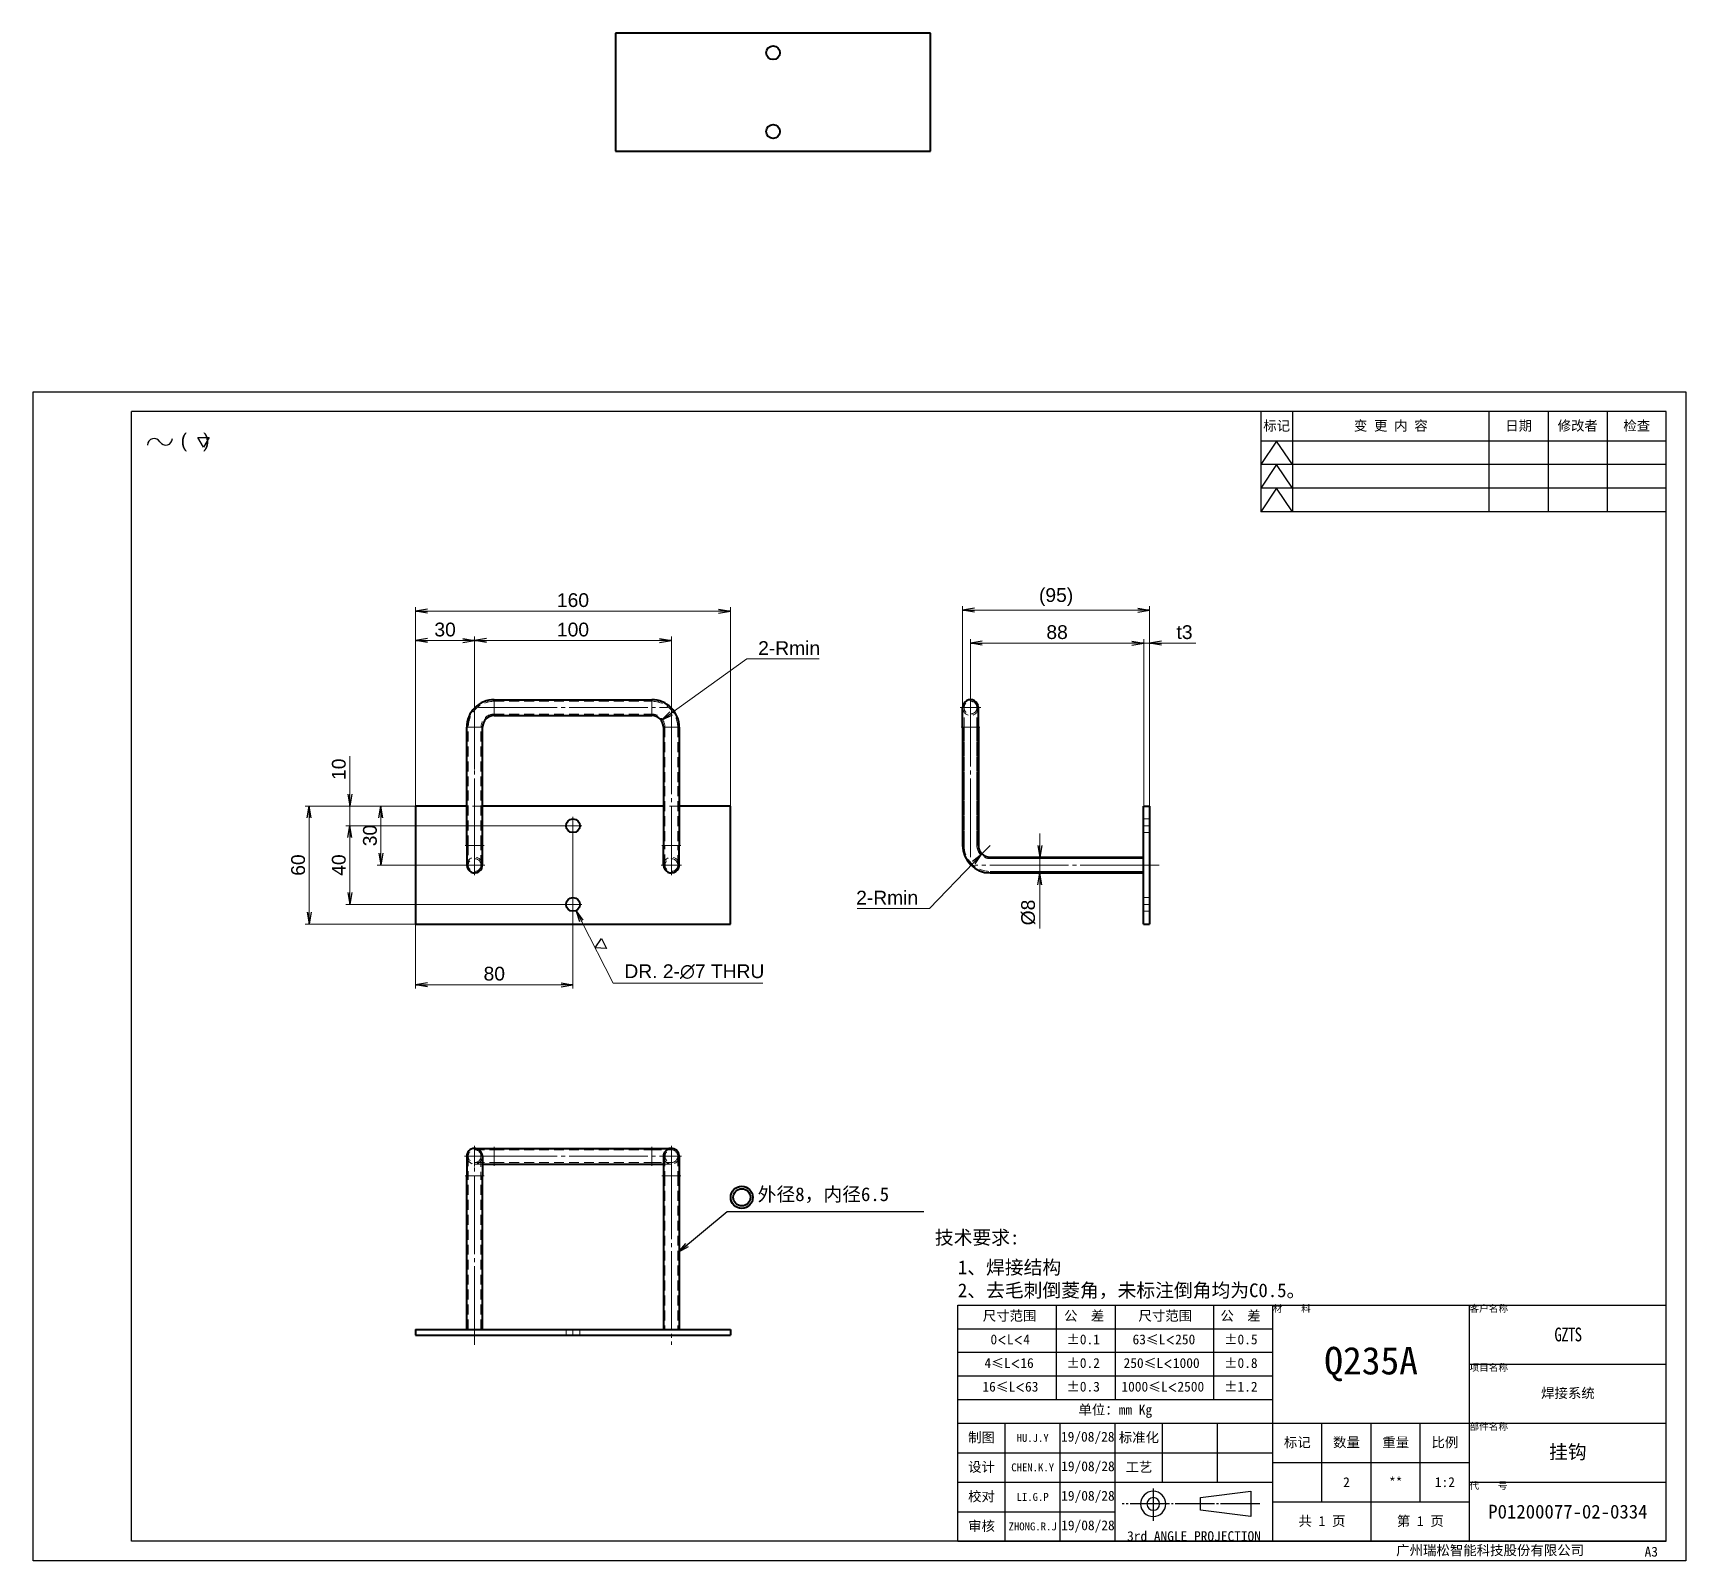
# Model space of a CAD drawing. Header units: millimetres. Extents: x -1727 to 307483, y -92648 to 6637.
# Drawn here: x 6694 to 7534, y -8118 to -7342 of the extents above; entities that cross this region are included whole.
import ezdxf
from ezdxf.enums import TextEntityAlignment as Align

# ---------------------------------------------------------------- set-up
doc = ezdxf.new("R2010")
doc.units = ezdxf.units.MM
doc.linetypes.add('CENTER-HOKUTO', pattern=[23, 20, -1, 1, -1])
doc.linetypes.add('HIDDEN-HOKUTO', pattern=[3.8, 2.5, -1.3])
doc.layers.add('A3', color=7, linetype='Continuous', plot=False)
for name, color, linetype in [('AM_7', 2, 'CENTER-HOKUTO'), ('AM_HID', 1, 'HIDDEN-HOKUTO'), ('AM_VIS', 7, 'Continuous'), ('TITLE_FRAME', 7, 'Continuous'), ('WORD_DIM', 253, 'Continuous')]:
    doc.layers.add(name, color=color, linetype=linetype)
doc.layers.add('SOLID LINE', color=7, linetype='Continuous', lineweight=30)
doc.layers.add('标注线', color=3, linetype='Continuous', lineweight=18)
doc.styles.add('DIM', font='txt.shx', dxfattribs={"width": 0.8, "bigfont": 'bigfont.shx'})
doc.styles.get("Standard").update_dxf_attribs({"font": 'arial.ttf'})
doc.dimstyles.new('1-2', dxfattribs={"dimscale": 2, "dimtxt": 3.5, "dimasz": 3, "dimexe": 1, "dimexo": 0, "dimgap": 1, "dimtad": 3, "dimdsep": 46, "dimtxsty": 'Standard', "dimblk1": 'OPEN', "dimblk2": 'OPEN', "dimsah": 1, "dimcen": 0, "dimclrd": 256, "dimclre": 256, "dimclrt": 3, "dimadec": 0, "dimazin": 0, "dimtfac": 1, "dimtmove": 0, "dimatfit": 3, "dimldrblk": 'OPEN', "dimfxl": 0, "dimtolj": 1, "dimtzin": 0, "dimarcsym": 0})
doc.dimstyles.new('STANDARD 1-2', dxfattribs={"dimscale": 2, "dimtxt": 3.5, "dimasz": 3, "dimexe": 1, "dimexo": 0, "dimgap": 1, "dimtad": 3, "dimdsep": 46, "dimtxsty": 'Standard', "dimblk1": 'OPEN', "dimblk2": 'OPEN', "dimsah": 1, "dimcen": 0, "dimclrd": 256, "dimclre": 256, "dimclrt": 3, "dimazin": 2, "dimtfac": 1, "dimtmove": 0, "dimatfit": 3, "dimldrblk": 'OPEN', "dimfxl": 0, "dimtolj": 1, "dimtzin": 0, "dimlwd": 13, "dimlwe": 13, "dimarcsym": 0})
doc.dimstyles.new('STANDARD 1-2$3', dxfattribs={"dimscale": 2, "dimtxt": 3.5, "dimasz": 3, "dimexe": 1, "dimexo": 0, "dimgap": 1, "dimtad": 3, "dimtoh": 1, "dimdsep": 46, "dimtxsty": 'Standard', "dimblk1": 'OPEN', "dimblk2": 'OPEN', "dimsah": 1, "dimcen": 0, "dimclrd": 256, "dimclre": 256, "dimclrt": 3, "dimazin": 2, "dimtfac": 1, "dimtmove": 0, "dimatfit": 3, "dimldrblk": 'OPEN', "dimfxl": 0, "dimtolj": 1, "dimtzin": 0, "dimlwd": 13, "dimlwe": 13, "dimarcsym": 0})
doc.dimstyles.new('STANDARD 1-2$4', dxfattribs={"dimscale": 2, "dimtxt": 3.5, "dimasz": 3, "dimexe": 1, "dimexo": 0, "dimgap": 1, "dimtad": 3, "dimtoh": 1, "dimdsep": 46, "dimtxsty": 'Standard', "dimblk1": 'OPEN', "dimblk2": 'OPEN', "dimsah": 1, "dimcen": 0, "dimclrd": 256, "dimclre": 256, "dimclrt": 3, "dimazin": 2, "dimtfac": 1, "dimtmove": 0, "dimatfit": 3, "dimldrblk": 'OPEN', "dimfxl": 0, "dimtolj": 1, "dimtzin": 0, "dimlwd": 13, "dimlwe": 13, "dimarcsym": 0})

msp = doc.modelspace()

# ---------------------------------------------------------------- texts
at = {"layer": 'SOLID LINE', "ltscale": 0.5}
for s, insert, char_height, width, attachment_point in [('\\pt30;{\\fSimHei|b0|i0|c134|p2;\\C3;标记}', (7326.05394, -7541.48265), 5, 16, 5), ('\\pt30;{\\fSimHei|b0|i0|c134|p2;\\C3;变 更 内 容}', (7384.05394, -7541.48265), 5, 100, 5), ('\\pt30;{\\fSimHei|b0|i0|c134|p2;\\C3;日期}', (7449.05394, -7541.48265), 5, 30, 5), ('\\pt30;{\\fSimHei|b0|i0|c134|p2;\\C3;修改者}', (7479.05394, -7541.48265), 5, 30, 5), ('\\pt30;{\\fSimHei|b0|i0|c134|p2;\\C3;检查}', (7509.05394, -7541.48265), 5, 30, 5), ('\\pt42;{\\fSimHei|b0|i0|c134|p2;\\C3;技术要求:}', (7152.35529, -7950.15566), 7, 60.121052, 1), ('\\pt42;{\\fSimHei|b0|i0|c134|p2;\\C3;\\P1、焊接结构\\P2、去毛刺倒菱角，未标注倒角均为C0.5。}', (7164.05394, -7953.63808), 7, 223.1818704, 1), ('{\\fSimHei|b0|i0|c134|p2;\\C3;材    料}', (7324.05394, -7987.98265), 3.5, 100, 1), ('\\pt21;{\\fSimHei|b0|i0|c134|p2;\\C3;客户名称}', (7424.05394, -7987.98265), 3.5, 100, 1), ('\\pt30;{\\fSimHei|b0|i0|c134|p2;\\C3;尺寸范围}', (7176.69386, -7990.92477), 5, 90.6030377, 1), ('\\pt30;{\\fSimHei|b0|i0|c134|p2;\\C3;公  差}', (7218.00134, -7990.92477), 5, 90.6030377, 1), ('\\pt30;{\\fSimHei|b0|i0|c134|p2;\\C3;尺寸范围}', (7255.78877, -7990.92477), 5, 90.6030377, 1), ('\\pt30;{\\fSimHei|b0|i0|c134|p2;\\C3;公  差}', (7297.46606, -7990.92477), 5, 90.6030377, 1), ('\\pt30;{\\fSimHei|b0|i0|c134|p2;\\C3;0\\Fromans,bigfont|c134;\\H0.9583x;<\\fSimHei|b0|i0|c134|p2;\\H1.044x;L\\Fromans,bigfont|c134;\\H0.9583x;<\\fSimHei|b0|i0|c134|p2;\\H1.044x;4}', (7180.615, -8002.92477), 5, 90.6030377, 1), ('\\pt30;{\\fSimHei|b0|i0|c134|p2;\\C3;%%P0.1}', (7219.21862, -8002.92477), 5, 90.6030377, 1), ('\\pt30;{\\fSimHei|b0|i0|c134|p2;\\C3;63\\H0.9583x;≤\\H1.044x;L\\Fromans,bigfont|c134;\\H0.9579x;<\\fSimHei|b0|i0|c134|p2;\\H1.044x;250}', (7252.8213, -8002.92477), 5, 90.6030377, 1), ('\\pt30;{\\fSimHei|b0|i0|c134|p2;\\C3;%%P0.5}', (7299.35927, -8002.92477), 5, 90.6030377, 1), ('{\\fSimHei|b0|i0|c134|p2;\\W0.8;\\T0.9;\\C3;GZTS}', (7474.05394, -8002.98265), 7, 100, 5), ('\\pt84;{\\fSimHei|b0|i0|c134|p2;\\C3;Q235A}', (7374.05394, -8017.98265), 14, 100, 5), ('\\pt30;{\\fSimHei|b0|i0|c134|p2;\\C3;4\\H0.9583x;≤\\H1.043x;L\\Fromans,bigfont|c134;\\H0.9588x;<\\fSimHei|b0|i0|c134|p2;\\H1.043x;16}', (7177.54697, -8014.92477), 5, 90.6030377, 1), ('\\pt30;{\\fSimHei|b0|i0|c134|p2;\\C3;%%P0.2}', (7219.21862, -8014.92477), 5, 90.6030377, 1), ('\\pt30;{\\fSimHei|b0|i0|c134|p2;\\C3;250\\H0.9583x;≤\\H1.044x;L\\Fromans,bigfont|c134;\\H0.9579x;<\\fSimHei|b0|i0|c134|p2;\\H1.044x;1000}', (7248.25602, -8014.92477), 5, 90.6030377, 1), ('\\pt30;{\\fSimHei|b0|i0|c134|p2;\\C3;%%P0.8}', (7299.35927, -8014.92477), 5, 90.6030377, 1), ('\\pt21;{\\fSimHei|b0|i0|c134|p2;\\C3;项目名称}', (7424.05394, -8017.98265), 3.5, 100, 1), ('\\pt30;{\\fSimHei|b0|i0|c134|p2;\\C3;16\\H0.9583x;≤\\H1.044x;L\\Fromans,bigfont|c134;\\H0.9579x;<\\fSimHei|b0|i0|c134|p2;\\H1.044x;63}', (7176.51687, -8026.92477), 5, 90.6030377, 1), ('\\pt30;{\\fSimHei|b0|i0|c134|p2;\\C3;%%P0.3}', (7219.21862, -8026.92477), 5, 90.6030377, 1), ('\\pt30;{\\fSimHei|b0|i0|c134|p2;\\C3;%%P1.2}', (7299.35927, -8026.92477), 5, 90.6030377, 1), ('{\\fSimHei|b0|i0|c134|p2;\\C3;焊接系统}', (7474.05394, -8032.98265), 5, 100, 5), ('\\pt30;{\\fSimHei|b0|i0|c134|p2;\\C3;单位：mm Kg}', (7244.05394, -8041.98265), 5, 160, 5), ('\\pt30;{\\fSimHei|b0|i0|c134|p2;\\C3;制图}', (7176.05394, -8055.48265), 5, 24, 5), ('\\pt144;{\\fSimHei|b0|i0|c134|p2;\\H0.8x;\\C3;HU.J.Y}', (7202.05394, -8055.48265), 5, 28, 5), ('\\pt240;{\\fSimHei|b0|i0|c134|p2;\\C3;19/08/28}', (7230.05394, -8055.48265), 5, 28, 5), ('\\pt30;{\\fSimHei|b0|i0|c134|p2;\\C3;标准化}', (7256.05394, -8055.48265), 5, 24, 5), ('\\pt30;{\\fSimHei|b0|i0|c134|p2;\\C3;标记}', (7336.55394, -8057.98265), 5, 25, 5), ('\\pt30;{\\fSimHei|b0|i0|c134|p2;\\C3;数量}', (7361.55394, -8057.98265), 5, 25, 5), ('\\pt30;{\\fSimHei|b0|i0|c134|p2;\\C3;重量}', (7386.55394, -8057.98265), 5, 25, 5), ('\\pt30;{\\fSimHei|b0|i0|c134|p2;\\C3;比例}', (7411.55394, -8057.98265), 5, 25, 5), ('\\pt21;{\\fSimHei|b0|i0|c134|p2;\\C3;部件名称}', (7424.05394, -8047.98265), 3.5, 100, 1), ('{\\fSimHei|b0|i0|c134|p2;\\C3;挂钩}', (7474.05394, -8062.98265), 7, 100, 5), ('\\pt30;{\\fSimHei|b0|i0|c134|p2;\\C3;设计}', (7176.05394, -8070.48265), 5, 24, 5), ('\\pt1152;{\\fSimHei|b0|i0|c134|p2;\\H0.8x;\\C3;CHEN.K.Y}', (7202.05394, -8070.48265), 5, 28, 5), ('\\pt240;{\\fSimHei|b0|i0|c134|p2;\\C3;19/08/28}', (7230.15521, -8070.48265), 5, 27.7974572, 5), ('\\pt30;{\\fSimHei|b0|i0|c134|p2;\\C3;工艺}', (7256.05394, -8070.48265), 5, 24, 5), ('\\pt30;{\\fSimHei|b0|i0|c134|p2;\\C3;2}', (7361.55394, -8077.98265), 5, 25, 5), ('\\pt30;{\\fSimHei|b0|i0|c134|p2;\\C3;**}', (7386.55394, -8077.98265), 5, 25, 5), ('\\pt30;{\\fSimHei|b0|i0|c134|p2;\\C3;1:2}', (7411.55394, -8077.98265), 5, 25, 5), ('\\pt21;{\\fSimHei|b0|i0|c134|p2;\\C3;代    号}', (7424.05394, -8077.98265), 3.5, 100, 1), ('\\pt30;{\\fSimHei|b0|i0|c134|p2;\\C3;校对}', (7176.05394, -8085.48265), 5, 24, 5), ('\\pt144;{\\fSimHei|b0|i0|c134|p2;\\H0.8x;\\C3;LI.G.P}', (7202.05394, -8085.48265), 5, 28, 5), ('\\pt240;{\\fSimHei|b0|i0|c134|p2;\\C3;19/08/28}', (7230.15521, -8085.48265), 5, 27.7974572, 5), ('\\pt30;{\\fSimHei|b0|i0|c134|p2;\\C3;审核}', (7176.05394, -8100.48265), 5, 24, 5), ('\\pt240;{\\fSimHei|b0|i0|c134|p2;\\C3;19/08/28}', (7230.15521, -8100.48265), 5, 27.7974572, 5), ('\\pt30;{\\fSimHei|b0|i0|c134|p2;\\C3;共 1 页}', (7349.05394, -8097.98265), 5, 50, 5), ('\\pt30;{\\fSimHei|b0|i0|c134|p2;\\C3;第 1 页}', (7399.05394, -8097.98265), 5, 50, 5), ('{\\fSimHei|b0|i0|c134|p2;\\C3;P01200077-02-0334}', (7474.05394, -8092.98265), 7, 100, 5), ('\\pt144;{\\fSimHei|b0|i0|c134|p2;\\H0.8x;\\C3;ZHONG.R.J}', (7202.05394, -8100.48265), 5, 28, 5), ('{\\fSimHei|b0|i0|c134|p2;\\C3;3rd ANGLE PROJECTION}', (7284.05394, -8107.98265), 5, 80, 8), ('\\pt30;{\\fSimHei|b0|i0|c134|p2;\\C3;广州瑞松智能科技股份有限公司}', (7386.79116, -8110.0536), 5, 157.1236163, 1), ('\\pt30;{\\fSimHei|b0|i0|c134|p2;\\C3;A3}', (7513.03168, -8110.77746), 5, 157.1236163, 1)]:
    msp.add_mtext(s, dxfattribs=dict(at, insert=insert, char_height=char_height, width=width, attachment_point=attachment_point))
at = {"layer": 'SOLID LINE', "ltscale": 0.5, "insert": (7247.15862, -8026.92477), "char_height": 5, "width": 90.6030377, "attachment_point": 1, "line_spacing_factor": 0.72}
msp.add_mtext('\\pt30;{\\fSimHei|b0|i0|c134|p2;\\C3;1000\\H0.9583x;≤\\H1.044x;L\\Fromans,bigfont|c134;\\H0.9579x;<\\fSimHei|b0|i0|c134|p2;\\H1.044x;2500}', dxfattribs=at)
at = {"layer": 'WORD_DIM', "color": 3, "linetype": 'Continuous', "insert": (7062.29615, -7928.15512), "char_height": 7, "width": 77.9337995, "attachment_point": 1}
msp.add_mtext('{\\fSimSun|b0|i0|c134|p2;外径8，内径6.5}', dxfattribs=at)

# ---------------------------------------------------------------- blocks, each defined once
blk = doc.blocks.new('_OPEN')
at = {"color": 0}
for p, q in [((-1, 0.17), (0, 0)), ((-1, -0.17), (0, 0)), ((0, 0), (-1, 0))]:
    blk.add_line(p, q, dxfattribs=at)
blk = doc.blocks.new('*D560')
at = {"layer": 'DEFPOINTS', "color": 0, "linetype": 'Continuous', "ltscale": 5, "transparency": 16777216}
for p in [(7048.45, -7635.44), (6888.45, -7734.43), (7048.45, -7734.43)]:
    blk.add_point(p, dxfattribs=at)
at = {"layer": 'WORD_DIM', "linetype": 'Continuous', "lineweight": 13, "ltscale": 5, "transparency": 16777216}
for p, q in [((6888.45, -7734.43), (6888.45, -7633.44)), ((6894.45, -7635.44), (7042.45, -7635.44)), ((7048.45, -7734.43), (7048.45, -7633.44))]:
    blk.add_line(p, q, dxfattribs=at)
at = {"layer": 'WORD_DIM', "linetype": 'Continuous', "lineweight": 13, "ltscale": 5, "transparency": 16777216, "xscale": 6, "yscale": 6, "zscale": 6, "rotation": 180}
blk.add_blockref('_OPEN', (6888.45, -7635.44), dxfattribs=at)
at = {"layer": 'WORD_DIM', "linetype": 'Continuous', "lineweight": 13, "ltscale": 5, "transparency": 16777216, "xscale": 6, "yscale": 6, "zscale": 6}
blk.add_blockref('_OPEN', (7048.45, -7635.44), dxfattribs=at)
at = {"layer": 'WORD_DIM', "color": 3, "linetype": 'Continuous', "ltscale": 5, "transparency": 16777216, "insert": (6968.45, -7629.87), "char_height": 7, "attachment_point": 5}
blk.add_mtext('\\A1;160', dxfattribs=at)
blk = doc.blocks.new('*D561')
at = {"layer": 'DEFPOINTS', "color": 0, "linetype": 'Continuous', "ltscale": 5, "transparency": 16777216}
for p in [(6918.45, -7650.38), (6918.45, -7715.86), (6888.45, -7734.43)]:
    blk.add_point(p, dxfattribs=at)
at = {"layer": 'WORD_DIM', "linetype": 'Continuous', "lineweight": 13, "ltscale": 5, "transparency": 16777216}
for p, q in [((6888.45, -7734.43), (6888.45, -7648.38)), ((6894.45, -7650.38), (6912.45, -7650.38)), ((6918.45, -7715.86), (6918.45, -7648.38))]:
    blk.add_line(p, q, dxfattribs=at)
at = {"layer": 'WORD_DIM', "linetype": 'Continuous', "lineweight": 13, "ltscale": 5, "transparency": 16777216, "xscale": 6, "yscale": 6, "zscale": 6, "rotation": 180}
blk.add_blockref('_OPEN', (6888.45, -7650.38), dxfattribs=at)
at = {"layer": 'WORD_DIM', "linetype": 'Continuous', "lineweight": 13, "ltscale": 5, "transparency": 16777216, "xscale": 6, "yscale": 6, "zscale": 6}
blk.add_blockref('_OPEN', (6918.45, -7650.38), dxfattribs=at)
at = {"layer": 'WORD_DIM', "color": 3, "linetype": 'Continuous', "ltscale": 5, "transparency": 16777216, "insert": (6903.45, -7644.8), "char_height": 7, "attachment_point": 5}
blk.add_mtext('\\A1;30', dxfattribs=at)
blk = doc.blocks.new('*D562')
at = {"layer": 'DEFPOINTS', "color": 0, "linetype": 'Continuous', "ltscale": 5, "transparency": 16777216}
for p in [(7018.45, -7650.38), (6918.45, -7702.89), (7018.45, -7712.35)]:
    blk.add_point(p, dxfattribs=at)
at = {"layer": 'WORD_DIM', "linetype": 'Continuous', "lineweight": 13, "ltscale": 5, "transparency": 16777216}
for p, q in [((6918.45, -7702.89), (6918.45, -7648.38)), ((6924.45, -7650.38), (7012.45, -7650.38)), ((7018.45, -7712.35), (7018.45, -7648.38))]:
    blk.add_line(p, q, dxfattribs=at)
at = {"layer": 'WORD_DIM', "linetype": 'Continuous', "lineweight": 13, "ltscale": 5, "transparency": 16777216, "xscale": 6, "yscale": 6, "zscale": 6, "rotation": 180}
blk.add_blockref('_OPEN', (6918.45, -7650.38), dxfattribs=at)
at = {"layer": 'WORD_DIM', "linetype": 'Continuous', "lineweight": 13, "ltscale": 5, "transparency": 16777216, "xscale": 6, "yscale": 6, "zscale": 6}
blk.add_blockref('_OPEN', (7018.45, -7650.38), dxfattribs=at)
at = {"layer": 'WORD_DIM', "color": 3, "linetype": 'Continuous', "ltscale": 5, "transparency": 16777216, "insert": (6968.45, -7644.81), "char_height": 7, "attachment_point": 5}
blk.add_mtext('\\A1;100', dxfattribs=at)
blk = doc.blocks.new('*D563')
at = {"layer": 'DEFPOINTS', "color": 0, "linetype": 'Continuous', "ltscale": 5, "transparency": 16777216}
for p in [(6968.45, -7744.43), (6888.45, -7794.43), (6968.45, -7825.21)]:
    blk.add_point(p, dxfattribs=at)
at = {"layer": 'WORD_DIM', "linetype": 'Continuous', "lineweight": 13, "ltscale": 5, "transparency": 16777216}
for p, q in [((6968.45, -7744.43), (6968.45, -7827.21)), ((6888.45, -7794.43), (6888.45, -7827.21)), ((6894.45, -7825.21), (6962.45, -7825.21))]:
    blk.add_line(p, q, dxfattribs=at)
at = {"layer": 'WORD_DIM', "linetype": 'Continuous', "lineweight": 13, "ltscale": 5, "transparency": 16777216, "xscale": 6, "yscale": 6, "zscale": 6, "rotation": 180}
blk.add_blockref('_OPEN', (6888.45, -7825.21), dxfattribs=at)
at = {"layer": 'WORD_DIM', "linetype": 'Continuous', "lineweight": 13, "ltscale": 5, "transparency": 16777216, "xscale": 6, "yscale": 6, "zscale": 6}
blk.add_blockref('_OPEN', (6968.45, -7825.21), dxfattribs=at)
at = {"layer": 'WORD_DIM', "color": 3, "linetype": 'Continuous', "ltscale": 5, "transparency": 16777216, "insert": (6928.45, -7819.64), "char_height": 7, "attachment_point": 5}
blk.add_mtext('\\A1;80', dxfattribs=at)
blk = doc.blocks.new('*D564')
at = {"layer": 'DEFPOINTS', "color": 0, "linetype": 'Continuous', "ltscale": 5, "transparency": 16777216}
for p in [(6834.37, -7734.43), (6888.45, -7734.43), (6888.45, -7794.43)]:
    blk.add_point(p, dxfattribs=at)
at = {"layer": 'WORD_DIM', "linetype": 'Continuous', "lineweight": 13, "ltscale": 5, "transparency": 16777216}
for p, q in [((6888.45, -7734.43), (6832.37, -7734.43)), ((6834.37, -7788.43), (6834.37, -7740.43)), ((6888.45, -7794.43), (6832.37, -7794.43))]:
    blk.add_line(p, q, dxfattribs=at)
at = {"layer": 'WORD_DIM', "linetype": 'Continuous', "lineweight": 13, "ltscale": 5, "transparency": 16777216, "xscale": 6, "yscale": 6, "zscale": 6}
for p, rotation in [((6834.37, -7734.43), 90), ((6834.37, -7794.43), 270)]:
    blk.add_blockref('_OPEN', p, dxfattribs=dict(at, rotation=rotation))
at = {"layer": 'WORD_DIM', "color": 3, "linetype": 'Continuous', "ltscale": 5, "transparency": 16777216, "insert": (6828.79, -7764.43), "char_height": 7, "attachment_point": 5, "rotation": 90}
blk.add_mtext('\\A1;60', dxfattribs=at)
blk = doc.blocks.new('*D565')
at = {"layer": 'DEFPOINTS', "color": 0, "linetype": 'Continuous', "ltscale": 5, "transparency": 16777216}
for p in [(6855.04, -7734.43), (6894.93, -7734.43), (6968.45, -7744.43)]:
    blk.add_point(p, dxfattribs=at)
at = {"layer": 'WORD_DIM', "linetype": 'Continuous', "lineweight": 13, "ltscale": 5, "transparency": 16777216}
for p, q in [((6855.04, -7728.43), (6855.04, -7709.08)), ((6894.93, -7734.43), (6853.04, -7734.43)), ((6855.04, -7744.43), (6855.04, -7734.43)), ((6968.45, -7744.43), (6853.04, -7744.43)), ((6855.04, -7750.43), (6855.04, -7756.43))]:
    blk.add_line(p, q, dxfattribs=at)
at = {"layer": 'WORD_DIM', "linetype": 'Continuous', "lineweight": 13, "ltscale": 5, "transparency": 16777216, "xscale": 6, "yscale": 6, "zscale": 6}
for p, rotation in [((6855.04, -7734.43), 270), ((6855.04, -7744.43), 90)]:
    blk.add_blockref('_OPEN', p, dxfattribs=dict(at, rotation=rotation))
at = {"layer": 'WORD_DIM', "color": 3, "linetype": 'Continuous', "ltscale": 5, "transparency": 16777216, "insert": (6849.47, -7715.76), "char_height": 7, "attachment_point": 5, "rotation": 90}
blk.add_mtext('\\A1;10', dxfattribs=at)
blk = doc.blocks.new('*D566')
at = {"layer": 'DEFPOINTS', "color": 0, "linetype": 'Continuous', "ltscale": 5, "transparency": 16777216}
for p in [(6855.04, -7744.43), (6968.45, -7744.43), (6968.45, -7784.43)]:
    blk.add_point(p, dxfattribs=at)
at = {"layer": 'WORD_DIM', "linetype": 'Continuous', "lineweight": 13, "ltscale": 5, "transparency": 16777216}
for p, q in [((6968.45, -7744.43), (6853.04, -7744.43)), ((6855.04, -7778.43), (6855.04, -7750.43)), ((6968.45, -7784.43), (6853.04, -7784.43))]:
    blk.add_line(p, q, dxfattribs=at)
at = {"layer": 'WORD_DIM', "linetype": 'Continuous', "lineweight": 13, "ltscale": 5, "transparency": 16777216, "xscale": 6, "yscale": 6, "zscale": 6}
for p, rotation in [((6855.04, -7744.43), 90), ((6855.04, -7784.43), 270)]:
    blk.add_blockref('_OPEN', p, dxfattribs=dict(at, rotation=rotation))
at = {"layer": 'WORD_DIM', "color": 3, "linetype": 'Continuous', "ltscale": 5, "transparency": 16777216, "insert": (6849.47, -7764.43), "char_height": 7, "attachment_point": 5, "rotation": 90}
blk.add_mtext('\\A1;40', dxfattribs=at)
blk = doc.blocks.new('*D567')
at = {"layer": 'DEFPOINTS', "color": 0, "linetype": 'Continuous', "ltscale": 5, "transparency": 16777216}
for p in [(6870.85, -7734.43), (6894.93, -7734.43), (6918.45, -7764.43)]:
    blk.add_point(p, dxfattribs=at)
at = {"layer": 'WORD_DIM', "linetype": 'Continuous', "lineweight": 13, "ltscale": 5, "transparency": 16777216}
for p, q in [((6894.93, -7734.43), (6868.85, -7734.43)), ((6870.85, -7758.43), (6870.85, -7740.43)), ((6918.45, -7764.43), (6868.85, -7764.43))]:
    blk.add_line(p, q, dxfattribs=at)
at = {"layer": 'WORD_DIM', "linetype": 'Continuous', "lineweight": 13, "ltscale": 5, "transparency": 16777216, "xscale": 6, "yscale": 6, "zscale": 6}
for p, rotation in [((6870.85, -7734.43), 90), ((6870.85, -7764.43), 270)]:
    blk.add_blockref('_OPEN', p, dxfattribs=dict(at, rotation=rotation))
at = {"layer": 'WORD_DIM', "color": 3, "linetype": 'Continuous', "ltscale": 5, "transparency": 16777216, "insert": (6865.28, -7749.43), "char_height": 7, "attachment_point": 5, "rotation": 90}
blk.add_mtext('\\A1;30', dxfattribs=at)
blk = doc.blocks.new('*D568')
at = {"layer": 'DEFPOINTS', "color": 0, "linetype": 'Continuous', "ltscale": 5, "transparency": 16777216}
for p in [(6966.85, -7781.31), (6970.04, -7787.54)]:
    blk.add_point(p, dxfattribs=at)
at = {"layer": 'WORD_DIM', "linetype": 'Continuous', "lineweight": 13, "ltscale": 5, "transparency": 16777216}
for p, q in [((6988.93, -7824.37), (6972.78, -7792.88)), ((7064.94, -7824.37), (6988.93, -7824.37))]:
    blk.add_line(p, q, dxfattribs=at)
at = {"layer": 'WORD_DIM', "linetype": 'Continuous', "lineweight": 13, "ltscale": 5, "transparency": 16777216, "xscale": 6, "yscale": 6, "zscale": 6, "rotation": 117.146560165181}
blk.add_blockref('_OPEN', (6970.04, -7787.54), dxfattribs=at)
at = {"layer": 'WORD_DIM', "color": 3, "linetype": 'Continuous', "ltscale": 5, "transparency": 16777216, "insert": (7030.13, -7818.6), "char_height": 7, "attachment_point": 5}
blk.add_mtext('\\A1;DR. 2-∅7 THRU', dxfattribs=at)
blk = doc.blocks.new('shiage1')
at = {"layer": 'WORD_DIM', "color": 3, "linetype": 'Continuous'}
for p, q in [((0, 0), (-1.44, 2.5)), ((-1.44, 2.5), (1.44, 2.5)), ((1.44, 2.5), (0, 0))]:
    blk.add_line(p, q, dxfattribs=at)
blk = doc.blocks.new('*D569')
at = {"layer": 'DEFPOINTS', "color": 0, "linetype": 'Continuous', "ltscale": 5, "transparency": 16777216}
for p in [(7166.47, -7634.88), (7166.47, -7689.43), (7261.47, -7734.43)]:
    blk.add_point(p, dxfattribs=at)
at = {"layer": 'WORD_DIM', "linetype": 'Continuous', "lineweight": 13, "ltscale": 5, "transparency": 16777216}
for p, q in [((7166.47, -7689.43), (7166.47, -7632.88)), ((7255.47, -7634.88), (7172.47, -7634.88)), ((7261.47, -7734.43), (7261.47, -7632.88))]:
    blk.add_line(p, q, dxfattribs=at)
at = {"layer": 'WORD_DIM', "linetype": 'Continuous', "lineweight": 13, "ltscale": 5, "transparency": 16777216, "xscale": 6, "yscale": 6, "zscale": 6, "rotation": 180}
blk.add_blockref('_OPEN', (7166.47, -7634.88), dxfattribs=at)
at = {"layer": 'WORD_DIM', "linetype": 'Continuous', "lineweight": 13, "ltscale": 5, "transparency": 16777216, "xscale": 6, "yscale": 6, "zscale": 6}
blk.add_blockref('_OPEN', (7261.47, -7634.88), dxfattribs=at)
at = {"layer": 'WORD_DIM', "color": 3, "linetype": 'Continuous', "ltscale": 5, "transparency": 16777216, "insert": (7213.97, -7628.29), "char_height": 7, "attachment_point": 5}
blk.add_mtext('\\A1;(95)', dxfattribs=at)
blk = doc.blocks.new('*D570')
at = {"layer": 'DEFPOINTS', "color": 0, "linetype": 'Continuous', "ltscale": 5, "transparency": 16777216}
for p in [(7258.47, -7651.7), (7170.47, -7684.43), (7258.47, -7734.43)]:
    blk.add_point(p, dxfattribs=at)
at = {"layer": 'WORD_DIM', "linetype": 'Continuous', "lineweight": 13, "ltscale": 5, "transparency": 16777216}
for p, q in [((7170.47, -7684.43), (7170.47, -7649.7)), ((7176.47, -7651.7), (7252.47, -7651.7)), ((7258.47, -7734.43), (7258.47, -7649.7))]:
    blk.add_line(p, q, dxfattribs=at)
at = {"layer": 'WORD_DIM', "linetype": 'Continuous', "lineweight": 13, "ltscale": 5, "transparency": 16777216, "xscale": 6, "yscale": 6, "zscale": 6, "rotation": 180}
blk.add_blockref('_OPEN', (7170.47, -7651.7), dxfattribs=at)
at = {"layer": 'WORD_DIM', "linetype": 'Continuous', "lineweight": 13, "ltscale": 5, "transparency": 16777216, "xscale": 6, "yscale": 6, "zscale": 6}
blk.add_blockref('_OPEN', (7258.47, -7651.7), dxfattribs=at)
at = {"layer": 'WORD_DIM', "color": 3, "linetype": 'Continuous', "ltscale": 5, "transparency": 16777216, "insert": (7214.47, -7646.13), "char_height": 7, "attachment_point": 5}
blk.add_mtext('\\A1;88', dxfattribs=at)
blk = doc.blocks.new('*D571')
at = {"layer": 'DEFPOINTS', "color": 0, "linetype": 'Continuous', "ltscale": 5, "transparency": 16777216}
for p in [(7261.47, -7651.7), (7258.47, -7734.43), (7261.47, -7734.43)]:
    blk.add_point(p, dxfattribs=at)
at = {"layer": 'WORD_DIM', "linetype": 'Continuous', "lineweight": 13, "ltscale": 5, "transparency": 16777216}
for p, q in [((7252.47, -7651.7), (7246.47, -7651.7)), ((7258.47, -7734.43), (7258.47, -7649.7)), ((7258.47, -7651.7), (7261.47, -7651.7)), ((7261.47, -7734.43), (7261.47, -7649.7)), ((7267.47, -7651.7), (7285, -7651.7))]:
    blk.add_line(p, q, dxfattribs=at)
at = {"layer": 'WORD_DIM', "linetype": 'Continuous', "lineweight": 13, "ltscale": 5, "transparency": 16777216, "xscale": 6, "yscale": 6, "zscale": 6}
blk.add_blockref('_OPEN', (7258.47, -7651.7), dxfattribs=at)
at = {"layer": 'WORD_DIM', "linetype": 'Continuous', "lineweight": 13, "ltscale": 5, "transparency": 16777216, "xscale": 6, "yscale": 6, "zscale": 6, "rotation": 180}
blk.add_blockref('_OPEN', (7261.47, -7651.7), dxfattribs=at)
at = {"layer": 'WORD_DIM', "color": 3, "linetype": 'Continuous', "ltscale": 5, "transparency": 16777216, "insert": (7279.23, -7646.13), "char_height": 7, "attachment_point": 5}
blk.add_mtext('\\A1;t3', dxfattribs=at)
blk = doc.blocks.new('*D572')
at = {"layer": 'DEFPOINTS', "color": 0, "linetype": 'Continuous', "ltscale": 5, "transparency": 16777216}
for p in [(7176.3, -7758.75), (7180.47, -7754.43)]:
    blk.add_point(p, dxfattribs=at)
at = {"layer": 'WORD_DIM', "linetype": 'Continuous', "lineweight": 13, "ltscale": 5, "transparency": 16777216}
for p, q in [((7180.47, -7754.43), (7176.3, -7758.75)), ((7149.61, -7786.49), (7172.14, -7763.07)), ((7112.83, -7786.49), (7149.61, -7786.49))]:
    blk.add_line(p, q, dxfattribs=at)
at = {"layer": 'WORD_DIM', "linetype": 'Continuous', "lineweight": 13, "ltscale": 5, "transparency": 16777216, "xscale": 6, "yscale": 6, "zscale": 6, "rotation": 46.09893884909399}
blk.add_blockref('_OPEN', (7176.3, -7758.75), dxfattribs=at)
at = {"layer": 'WORD_DIM', "color": 3, "linetype": 'Continuous', "ltscale": 5, "transparency": 16777216, "insert": (7128.11, -7780.97), "char_height": 7, "attachment_point": 5}
blk.add_mtext('\\A1;2-Rmin', dxfattribs=at)
blk = doc.blocks.new('*D573')
at = {"layer": 'DEFPOINTS', "color": 0, "linetype": 'Continuous', "ltscale": 5, "transparency": 16777216}
for p in [(7225.74, -7760.43), (7205.62, -7768.43), (7225.74, -7768.43)]:
    blk.add_point(p, dxfattribs=at)
at = {"layer": 'WORD_DIM', "linetype": 'Continuous', "lineweight": 13, "ltscale": 5, "transparency": 16777216}
for p, q in [((7205.62, -7754.43), (7205.62, -7748.43)), ((7225.74, -7760.43), (7203.62, -7760.43)), ((7205.62, -7760.43), (7205.62, -7768.43)), ((7225.74, -7768.43), (7203.62, -7768.43)), ((7205.62, -7774.43), (7205.62, -7796.65))]:
    blk.add_line(p, q, dxfattribs=at)
at = {"layer": 'WORD_DIM', "linetype": 'Continuous', "lineweight": 13, "ltscale": 5, "transparency": 16777216, "xscale": 6, "yscale": 6, "zscale": 6}
for p, rotation in [((7205.62, -7760.43), 270), ((7205.62, -7768.43), 90)]:
    blk.add_blockref('_OPEN', p, dxfattribs=dict(at, rotation=rotation))
at = {"layer": 'WORD_DIM', "color": 3, "linetype": 'Continuous', "ltscale": 5, "transparency": 16777216, "insert": (7199.85, -7788.54), "char_height": 7, "attachment_point": 5, "rotation": 90}
blk.add_mtext('\\A1;%%c8', dxfattribs=at)
blk = doc.blocks.new('*D574')
at = {"layer": 'DEFPOINTS', "color": 0, "linetype": 'Continuous', "ltscale": 5, "transparency": 16777216}
for p in [(7013.32, -7690.93), (7008.45, -7694.43)]:
    blk.add_point(p, dxfattribs=at)
at = {"layer": 'WORD_DIM', "linetype": 'Continuous', "lineweight": 13, "ltscale": 5, "transparency": 16777216}
for p, q in [((7056.8, -7659.7), (7018.19, -7687.43)), ((7093.58, -7659.7), (7056.8, -7659.7))]:
    blk.add_line(p, q, dxfattribs=at)
at = {"layer": 'WORD_DIM', "linetype": 'Continuous', "lineweight": 13, "ltscale": 5, "transparency": 16777216, "xscale": 6, "yscale": 6, "zscale": 6, "rotation": 215.6874483057993}
blk.add_blockref('_OPEN', (7013.32, -7690.93), dxfattribs=at)
at = {"layer": 'WORD_DIM', "color": 3, "linetype": 'Continuous', "ltscale": 5, "transparency": 16777216, "insert": (7078.3, -7654.19), "char_height": 7, "attachment_point": 5}
blk.add_mtext('\\A1;2-Rmin', dxfattribs=at)
blk = doc.blocks.new('shiage0')
at = {"layer": 'WORD_DIM', "color": 3, "linetype": 'Continuous'}
for centre, start, end in [((1.69, 0), 30, 180), ((4.61, 1.69), 210, 0)]:
    blk.add_arc(centre, 1.69, start, end, dxfattribs=at)
blk = doc.blocks.new('12')
at = {"layer": 'TITLE_FRAME', "color": 3, "linetype": 'Continuous'}
blk.add_lwpolyline([(20.46, 3.03), (19.01, 5.53), (21.9, 5.53)], close=True, dxfattribs=at)
blk.add_blockref('shiage0', (6.23, 3.56), dxfattribs=at)
blk.add_text('(   )', height=3.5, dxfattribs=at).set_placement((14.64, 3.08))
blk = doc.blocks.new('*T16')
at = {"color": 0, "linetype": 'ByBlock', "lineweight": -2, "transparency": 16777216}
for p, q in [((0, 0), (127, 0)), ((0, 0), (0, -78)), ((63.5, 0), (63.5, -78)), ((127, 0), (127, -78)), ((0, -39), (127, -39)), ((0, -78), (127, -78))]:
    blk.add_line(p, q, dxfattribs=at)
at = {"color": 0, "transparency": 16777216, "char_height": 10, "width": 60.5, "attachment_point": 5}
for s, insert in [('{\\fSimSun|b0|i0|c134|p2;料 厚}', (31.75, -19.5)), ('{\\fSimSun|b0|i0|c134|p2;件 数}', (95.25, -19.5))]:
    blk.add_mtext(s, dxfattribs=dict(at, insert=insert))
blk = doc.blocks.new('圆心打标')
at = {"layer": '标注线'}
for p, q in [((0, 2.5), (0, -2.5)), ((-2.5, 0), (2.5, 0))]:
    blk.add_line(p, q, dxfattribs=at)
blk = doc.blocks.new('拆图参数')
blk.add_blockref('*T16', (-63.5, 78))
at = {"layer": '标注线'}
blk.add_blockref('圆心打标', (67219.69, -21339.81), dxfattribs=at)
at = {"style": 'DIM', "width": 0.8}
blk.add_attdef('6', text='', height=10, dxfattribs=at).set_placement((-37.13, 18.91), align=Align.MIDDLE_LEFT)
blk.add_attdef('1', text='', height=10, dxfattribs=at).set_placement((36.65, 19.27), align=Align.MIDDLE_CENTER)

# ---------------------------------------------------------------- dimensions: what is measured, and where the dimension line sits
at = {"layer": 'WORD_DIM', "linetype": 'Continuous', "ltscale": 5}
for base, p1, p2, picture, middle in [((7048.44767, -7635.44212), (6888.44767, -7734.42746), (7048.44767, -7734.42746), '*D560', (6968.44767, -7629.86811)), ((6918.44767, -7650.37978), (6888.44767, -7734.42746), (6918.44767, -7715.86064), '*D561', (6903.44767, -7644.80338)), ((7018.44767, -7650.37978), (6918.44767, -7702.89247), (7018.44767, -7712.35242), '*D562', (6968.44767, -7644.80577)), ((7258.46505, -7651.70189), (7170.46529, -7684.42746), (7258.46505, -7734.42746), '*D570', (7214.46517, -7646.12787)), ((6968.44767, -7825.2146), (6888.44767, -7794.42746), (6968.44767, -7744.42746), '*D563', (6928.44767, -7819.64059))]:
    dim = msp.add_linear_dim(base=base, p1=p1, p2=p2, dimstyle='STANDARD 1-2', dxfattribs=at)
    dim.commit()
    dim.dimension.update_dxf_attribs({"geometry": picture, "text_midpoint": middle})
for base, p1, p2, text, picture, middle in [((7166.46505, -7634.8808), (7261.46505, -7734.42746), (7166.46505, -7689.42746), '(<>)', '*D569', (7213.96505, -7628.29213)), ((7261.46505, -7651.70189), (7258.46505, -7734.42746), (7261.46505, -7734.42746), 't<>', '*D571', (7279.23483, -7646.12549))]:
    dim = msp.add_linear_dim(base=base, p1=p1, p2=p2, text=text, dimstyle='STANDARD 1-2', dxfattribs=at)
    dim.commit()
    dim.dimension.update_dxf_attribs({"geometry": picture, "text_midpoint": middle})
dim = msp.add_radius_dim(center=(7008.44767, -7694.42746), mpoint=(7013.32094, -7690.92728), text='2-Rmin', dimstyle='STANDARD 1-2$4', override={"dimtofl": 0}, dxfattribs=at)
dim.commit()
dim.dimension.update_dxf_attribs({"geometry": '*D574', "text_midpoint": (7078.29867, -7659.6998), "dimtype": 164})
for base, p1, p2, picture, middle in [((6855.04196, -7734.42746), (6968.44767, -7744.42746), (6894.93201, -7734.42746), '*D565', (6849.46795, -7715.75523)), ((6834.36714, -7734.42746), (6888.44767, -7794.42746), (6888.44767, -7734.42746), '*D564', (6828.79313, -7764.42746)), ((6870.85178, -7734.42746), (6918.44767, -7764.42746), (6894.93201, -7734.42746), '*D567', (6865.27538, -7749.42746)), ((6855.04196, -7744.42746), (6968.44767, -7784.42746), (6968.44767, -7744.42746), '*D566', (6849.46795, -7764.42746))]:
    dim = msp.add_linear_dim(base=base, p1=p1, p2=p2, angle=90, dimstyle='STANDARD 1-2', dxfattribs=at)
    dim.commit()
    dim.dimension.update_dxf_attribs({"geometry": picture, "text_midpoint": middle})
dim = msp.add_linear_dim(base=(7205.6164, -7768.42746), p1=(7225.73724, -7760.42746), p2=(7225.73724, -7768.42746), angle=90, text='%%c<>', dimstyle='STANDARD 1-2', dxfattribs=at)
dim.commit()
dim.dimension.update_dxf_attribs({"geometry": '*D573', "text_midpoint": (7199.84661, -7788.53694)})
dim = msp.add_radius_dim(center=(7180.46505, -7754.42746), mpoint=(7176.30456, -7758.75069), text='2-Rmin', dimstyle='STANDARD 1-2$4', dxfattribs=at)
dim.commit()
dim.dimension.update_dxf_attribs({"geometry": '*D572', "text_midpoint": (7128.11139, -7786.48797), "dimtype": 164})
dim = msp.add_diameter_dim_2p(p1=(6966.85073, -7781.31301), p2=(6970.04461, -7787.54191), text='DR. 2-<> THRU', dimstyle='STANDARD 1-2$3', override={"dimtoh": 1, "dimtofl": 0}, dxfattribs=at)
dim.commit()
dim.dimension.update_dxf_attribs({"geometry": '*D568', "text_midpoint": (7030.12774, -7824.36895), "dimtype": 163})

# ---------------------------------------------------------------- linework, layer by layer
at = {"layer": 'A3', "linetype": 'Continuous'}
msp.add_lwpolyline([(6694.05394, -7523.98265), (7534.05394, -7523.98265), (7534.05394, -8117.98265), (6694.05394, -8117.98265)], close=True, dxfattribs=at)
at = {"layer": 'AM_7', "lineweight": 13, "ltscale": 2}
for p, q in [((6920.44767, -7684.42746), (7016.44767, -7684.42746)), ((7175.66524, -7684.42746), (7165.26534, -7684.42746)), ((7170.46505, -7679.22745), (7170.46505, -7689.62748)), ((6918.44767, -7760.42746), (6918.44767, -7688.42746)), ((7018.44767, -7688.4274), (7018.44767, -7760.42801)), ((7170.46505, -7760.42801), (7170.46505, -7688.4274)), ((7175.26534, -7694.42746), (7165.66476, -7694.42746)), ((6972.99747, -7744.42746), (6963.89786, -7744.42746)), ((6968.44767, -7739.87748), (6968.44767, -7748.97745)), ((7258.16524, -7744.42746), (7261.76534, -7744.42746)), ((6913.64786, -7754.42746), (6923.24747, -7754.42746)), ((6918.44767, -7759.22745), (6918.44767, -7769.62748)), ((7023.24796, -7754.42746), (7013.64689, -7754.42746)), ((7018.44767, -7759.22745), (7018.44767, -7769.62748)), ((6923.64786, -7764.42746), (6913.24747, -7764.42746)), ((7023.64786, -7764.42746), (7013.24747, -7764.42746)), ((7266.26534, -7764.42746), (7172.66476, -7764.42746)), ((6972.99747, -7784.42746), (6963.89786, -7784.42746)), ((6968.44767, -7779.87748), (6968.44767, -7788.97745)), ((7258.16524, -7784.42746), (7261.76534, -7784.42746)), ((6923.64786, -7912.35749), (6913.24747, -7912.35749)), ((6918.44767, -7907.15748), (6918.44767, -7917.55744)), ((6920.44767, -7912.35749), (7016.44767, -7912.35749)), ((6928.44767, -7917.15748), (6928.44767, -7907.55744)), ((7008.44767, -7917.15748), (7008.44767, -7907.55744)), ((7023.64786, -7912.35749), (7013.24747, -7912.35749)), ((7018.44767, -7907.15748), (7018.44767, -7917.55744)), ((6918.44767, -8008.15748), (6918.44767, -7914.55744)), ((7018.44767, -7914.55744), (7018.44767, -8008.15803)), ((6913.64738, -7922.35749), (6923.24992, -7922.35749)), ((7023.24747, -7922.35749), (7013.64738, -7922.35749)), ((6968.44767, -8000.05744), (6968.44767, -8003.65803))]:
    msp.add_line(p, q, dxfattribs=at)
at = {"layer": 'AM_7', "color": 2, "linetype": 'CENTER-HOKUTO'}
for p, q in [((7317.53411, -8089.01781), (7247.51811, -8089.01781)), ((7263.32291, -8081.14581), (7263.32291, -8097.68341))]:
    msp.add_line(p, q, dxfattribs=at)
at = {"layer": 'AM_HID', "lineweight": 13, "ltscale": 2}
for p, q in [((6928.44767, -7680.42746), (6928.44767, -7684.42746)), ((6928.44767, -7681.17746), (6928.44767, -7684.42746)), ((6928.44767, -7681.17746), (6928.44767, -7684.42746)), ((6928.44767, -7681.17746), (7008.44767, -7681.17746)), ((6928.44767, -7684.42746), (6928.44767, -7688.42746)), ((6928.44767, -7684.42746), (6928.44767, -7687.67746)), ((6928.44767, -7684.42746), (6928.44767, -7687.67746)), ((7008.44767, -7684.42746), (7008.44767, -7680.42746)), ((7008.44767, -7684.42746), (7008.44767, -7681.17746)), ((7008.44767, -7684.42746), (7008.44767, -7681.17746)), ((7008.44767, -7688.42746), (7008.44767, -7684.42746)), ((7008.44767, -7687.67746), (7008.44767, -7684.42746)), ((7008.44767, -7687.67746), (7008.44767, -7684.42746)), ((7166.46505, -7694.42746), (7166.46505, -7684.42746)), ((7167.21505, -7694.42746), (7167.21505, -7684.42746)), ((7167.21505, -7694.42746), (7167.21505, -7684.42746)), ((7173.71505, -7694.42746), (7173.71505, -7684.42746)), ((7173.71505, -7694.42746), (7173.71505, -7684.42746)), ((6928.44767, -7687.67746), (7008.44767, -7687.67746)), ((6914.44767, -7694.42746), (6918.44767, -7694.42746)), ((6918.44767, -7694.42746), (6915.19767, -7694.42746)), ((6918.44767, -7694.42746), (6915.19767, -7694.42746)), ((6915.19767, -7724.42746), (6915.19767, -7694.42746)), ((6918.44767, -7694.42746), (6922.44767, -7694.42746)), ((6921.69767, -7694.42746), (6918.44767, -7694.42746)), ((6921.69767, -7694.42746), (6918.44767, -7694.42746)), ((6921.69767, -7724.42746), (6921.69767, -7694.42746)), ((7018.44767, -7694.42746), (7014.44767, -7694.42746)), ((7015.19767, -7694.42746), (7018.44767, -7694.42746)), ((7015.19767, -7694.42746), (7018.44767, -7694.42746)), ((7015.19767, -7694.42746), (7015.19767, -7724.42746)), ((7022.44767, -7694.42746), (7018.44767, -7694.42746)), ((7018.44767, -7694.42746), (7021.69767, -7694.42746)), ((7018.44767, -7694.42746), (7021.69767, -7694.42746)), ((7021.69767, -7694.42746), (7021.69767, -7724.42746)), ((7166.46505, -7694.42746), (7170.46505, -7694.42746)), ((7166.46505, -7724.42746), (7166.46505, -7694.42746)), ((7166.46505, -7694.42746), (7170.46505, -7694.42746)), ((7170.46505, -7694.42746), (7166.46505, -7694.42746)), ((7167.21505, -7724.42746), (7167.21505, -7694.42746)), ((7170.46505, -7694.42746), (7167.21505, -7694.42746)), ((7170.46505, -7694.42746), (7167.21505, -7694.42746)), ((7167.21505, -7694.42746), (7167.21505, -7724.42746)), ((7167.21505, -7694.42746), (7170.46505, -7694.42746)), ((7167.21505, -7694.42746), (7170.46505, -7694.42746)), ((7170.46505, -7694.42746), (7174.46505, -7694.42746)), ((7170.46505, -7694.42746), (7174.46505, -7694.42746)), ((7174.46505, -7694.42746), (7170.46505, -7694.42746)), ((7173.71505, -7694.42746), (7170.46505, -7694.42746)), ((7173.71505, -7694.42746), (7170.46505, -7694.42746)), ((7170.46505, -7694.42746), (7173.71505, -7694.42746)), ((7170.46505, -7694.42746), (7173.71505, -7694.42746)), ((7173.71505, -7724.42746), (7173.71505, -7694.42746)), ((7173.71505, -7694.42746), (7173.71505, -7724.42746)), ((6915.19767, -7754.42746), (6915.19767, -7724.42746)), ((6921.69767, -7754.42746), (6921.69767, -7724.42746)), ((7015.19767, -7724.42746), (7015.19767, -7754.42746)), ((7021.69767, -7724.42746), (7021.69767, -7754.42746)), ((7166.46505, -7754.42746), (7166.46505, -7724.42746)), ((7167.21505, -7754.42746), (7167.21505, -7724.42746)), ((7167.21505, -7724.42746), (7167.21505, -7754.42746)), ((7173.71505, -7754.42746), (7173.71505, -7724.42746)), ((7173.71505, -7724.42746), (7173.71505, -7754.42746)), ((6922.44767, -7734.42746), (6914.44767, -7734.42746)), ((7022.44767, -7734.42746), (7014.44767, -7734.42746)), ((7258.46505, -7740.92746), (7261.46505, -7740.92746)), ((7258.46505, -7747.92746), (7261.46505, -7747.92746)), ((6921.69767, -7764.42466), (6921.69767, -7754.42746)), ((7021.69767, -7764.42466), (7021.69767, -7754.42746)), ((7258.46505, -7760.42746), (7180.46505, -7760.42746)), ((7258.46505, -7761.17746), (7180.46505, -7761.17746)), ((7180.46505, -7761.17746), (7258.46505, -7761.17746)), ((7258.46505, -7768.42746), (7258.46505, -7760.42746)), ((6921.68986, -7764.20566), (6921.69767, -7764.42466)), ((7021.68986, -7764.20566), (7021.69767, -7764.42466)), ((7258.46505, -7767.67746), (7180.46505, -7767.67746)), ((7180.46505, -7767.67746), (7258.46505, -7767.67746)), ((7258.46505, -7780.92746), (7261.46505, -7780.92746)), ((7258.46505, -7787.92746), (7261.46505, -7787.92746)), ((6914.44865, -7912.44648), (6914.44767, -7912.35456)), ((6915.19767, -7912.37006), (6915.19767, -7922.35749)), ((6918.44767, -7909.10749), (6928.44767, -7909.10749)), ((6928.44767, -7908.35749), (6928.44767, -7912.35749)), ((6928.44767, -7909.10749), (6928.44767, -7912.35749)), ((6928.44767, -7909.10749), (6928.44767, -7912.35749)), ((6928.44767, -7909.10749), (7008.44767, -7909.10749)), ((6928.44767, -7912.35749), (6928.44767, -7916.35749)), ((6928.44767, -7912.35749), (6928.44767, -7915.60749)), ((6928.44767, -7912.35749), (6928.44767, -7915.60749)), ((7008.44767, -7912.35749), (7008.44767, -7908.35749)), ((7008.44767, -7912.35749), (7008.44767, -7909.10749)), ((7008.44767, -7912.35749), (7008.44767, -7909.10749)), ((7008.44767, -7909.10749), (7018.44767, -7909.10749)), ((7008.44767, -7916.35749), (7008.44767, -7912.35749)), ((7008.44767, -7915.60749), (7008.44767, -7912.35749)), ((7008.44767, -7915.60749), (7008.44767, -7912.35749)), ((7015.20499, -7912.57929), (7015.19767, -7912.3603)), ((7015.19767, -7912.3603), (7015.19767, -7922.35749)), ((7021.69767, -7912.35749), (7021.69669, -7912.4333)), ((7021.69767, -7912.35749), (7021.69767, -7922.35749)), ((7022.44767, -7912.35749), (7022.44669, -7912.45454)), ((6918.44767, -7915.60749), (6928.44767, -7915.60749)), ((6918.44767, -7916.35749), (6922.44767, -7916.35749)), ((6928.44767, -7915.60749), (7008.44767, -7915.60749)), ((7008.44767, -7915.60749), (7018.44767, -7915.60749)), ((7014.44767, -7916.35749), (7018.44767, -7916.35749)), ((6915.19767, -8000.35749), (6915.19767, -7922.35749)), ((6921.69767, -8000.35749), (6921.69767, -7922.35749)), ((7015.19767, -7922.35749), (7015.19767, -8000.35749)), ((7021.69767, -7922.35749), (7021.69767, -8000.35749)), ((6918.44767, -8000.35749), (6914.44767, -8000.35749)), ((6922.44767, -8000.35749), (6918.44767, -8000.35749)), ((6964.94767, -8000.35749), (6964.94767, -8003.35749)), ((6964.94767, -8000.35749), (6964.94767, -8003.35749)), ((6971.94767, -8000.35749), (6971.94767, -8003.35749)), ((6971.94767, -8000.35749), (6971.94767, -8003.35749)), ((7014.44767, -8000.35749), (7018.44767, -8000.35749)), ((7018.44767, -8000.35749), (7022.44767, -8000.35749))]:
    msp.add_line(p, q, dxfattribs=at)
for points in [[(6915.19767, -7754.42746), (6915.19767, -7764.26859), (6915.20499, -7764.64926)], [(7015.20499, -7764.64926), (7015.19767, -7764.02237), (7015.19767, -7754.42746)], [(6921.69132, -7912.15314), (6921.69767, -7912.76252), (6921.69767, -7922.35749)]]:
    msp.add_lwpolyline(points, dxfattribs=at)
for centre in [(7170.46505, -7684.42746), (6918.44767, -7764.42746), (7018.44767, -7764.42746), (6918.44767, -7912.35749), (7018.44767, -7912.35749)]:
    msp.add_circle(centre, 3.25, dxfattribs=at)
for centre, radius, start, end in [((6928.44767, -7694.42746), 13.25, 90.0000025, 180.00000501), ((7008.44767, -7694.42746), 13.25, 0, 90.0000025), ((7170.46505, -7684.42746), 4, 180.00000501, 0), ((6928.44767, -7694.42746), 6.75, 90.0000025, 180.00000501), ((7008.44767, -7694.42746), 6.75, 0, 90.0000025), ((6918.44767, -7764.42746), 4, 3.91304355, 183.91303769), ((7018.44767, -7764.42746), 4, 3.91304355, 183.91303769), ((7180.46505, -7754.42746), 13.25, 180.00000501, 269.9999975), ((7180.46505, -7754.42746), 13.25, 180.00000501, 269.9999975), ((7180.46505, -7754.42746), 6.75, 180.00000501, 269.9999975), ((7180.46505, -7754.42746), 6.75, 180.00000501, 269.9999975), ((7180.46505, -7754.42746), 6, 180.00000501, 269.9999975), ((6918.39201, -7764.43045), 4.05559, 0.0017832, 3.90180063), ((7018.39201, -7764.43045), 4.05559, 0.0017832, 3.90180063), ((6918.44767, -7912.35749), 4, 181.27457659, 3.60445048), ((7018.50333, -7912.35444), 4.05559, 180.0017845, 183.9017952), ((7018.44767, -7912.35749), 4, 183.91303769, 3.91304355), ((7018.44767, -7912.35749), 3.25, 356.0869573, 359.99999837), ((7018.44767, -7912.35749), 3.25, 0.00000065, 3.91304184), ((7018.44767, -7912.35749), 4, 356.0869573, 359.99999846)]:
    msp.add_arc(centre, radius, start, end, dxfattribs=at)
at = {"layer": 'AM_VIS', "color": 7, "lineweight": 35, "ltscale": 2}
for p, q in [((6990.11936, -7341.71212), (6990.11936, -7401.71212)), ((7150.11936, -7341.71212), (6990.11936, -7341.71212)), ((7150.11936, -7401.71212), (7150.11936, -7341.71212)), ((6990.11936, -7401.71212), (7150.11936, -7401.71212)), ((6928.44767, -7680.42746), (7008.44767, -7680.42746)), ((7166.46505, -7694.42746), (7166.46505, -7684.42746)), ((7174.46505, -7694.42746), (7174.46505, -7684.42746)), ((7174.46505, -7694.42746), (7174.46505, -7684.42746)), ((6928.44767, -7688.42746), (7008.44767, -7688.42746)), ((6914.44767, -7724.42746), (6914.44767, -7694.42746)), ((6922.44767, -7724.42746), (6922.44767, -7694.42746)), ((7014.44767, -7694.42746), (7014.44767, -7724.42746)), ((7022.44767, -7694.42746), (7022.44767, -7724.42746)), ((7166.46505, -7694.42746), (7166.46505, -7724.42746)), ((7174.46505, -7724.42746), (7174.46505, -7694.42746)), ((7174.46505, -7694.42746), (7174.46505, -7724.42746)), ((6914.44767, -7754.42746), (6914.44767, -7724.42746)), ((6922.44767, -7754.42746), (6922.44767, -7724.42746)), ((7014.44767, -7724.42746), (7014.44767, -7754.42746)), ((7022.44767, -7724.42746), (7022.44767, -7754.42746)), ((7166.46505, -7724.42746), (7166.46505, -7754.42746)), ((7174.46505, -7754.42746), (7174.46505, -7724.42746)), ((7174.46505, -7724.42746), (7174.46505, -7754.42746)), ((6888.44767, -7734.42746), (6888.44767, -7794.42746)), ((6914.44767, -7734.42746), (6888.44767, -7734.42746)), ((7014.44767, -7734.42746), (6922.44767, -7734.42746)), ((7048.44767, -7734.42746), (7022.44767, -7734.42746)), ((7048.44767, -7794.42746), (7048.44767, -7734.42746)), ((7258.46505, -7794.42746), (7258.46505, -7734.42746)), ((7258.46505, -7734.42746), (7261.46505, -7734.42746)), ((7261.46505, -7734.42746), (7261.46505, -7794.42746)), ((6922.44767, -7764.43033), (6922.44767, -7754.42746)), ((7022.44767, -7764.43033), (7022.44767, -7754.42746)), ((7180.46505, -7760.42746), (7258.46505, -7760.42746)), ((7258.46505, -7768.42746), (7180.46505, -7768.42746)), ((7180.46505, -7768.42746), (7258.46505, -7768.42746)), ((6888.44767, -7794.42746), (7048.44767, -7794.42746)), ((7258.46505, -7794.42746), (7261.46505, -7794.42746)), ((6914.44767, -7912.35456), (6914.44767, -7922.35749)), ((6918.44767, -7908.35749), (6928.44767, -7908.35749)), ((6928.44767, -7908.35749), (7008.44767, -7908.35749)), ((7008.44767, -7908.35749), (7018.44767, -7908.35749)), ((7014.44767, -7912.35456), (7014.44767, -7922.35749)), ((7022.44767, -7912.35749), (7022.44767, -7922.35749)), ((6922.44767, -7916.35749), (6928.44767, -7916.35749)), ((6928.44767, -7916.35749), (7008.44767, -7916.35749)), ((7008.44767, -7916.35749), (7014.44767, -7916.35749)), ((6914.44767, -8000.35749), (6914.44767, -7922.35749)), ((6922.44767, -8000.35749), (6922.44767, -7922.35749)), ((7014.44767, -7922.35749), (7014.44767, -8000.35749)), ((7022.44767, -7922.35749), (7022.44767, -8000.35749)), ((6888.44767, -8000.35749), (7048.44767, -8000.35749)), ((6888.44767, -8000.35749), (6888.44767, -8003.35749)), ((6888.44767, -8003.35749), (7048.44767, -8003.35749)), ((7048.44767, -8000.35749), (7048.44767, -8003.35749))]:
    msp.add_line(p, q, dxfattribs=at)
at = {"layer": 'AM_VIS', "linetype": 'Continuous'}
for p, q in [((7524.05394, -7533.98265), (6744.05394, -7533.98265)), ((6744.05394, -8107.98265), (6744.05394, -7533.98265)), ((7524.05394, -8107.98265), (7524.05394, -7533.98265)), ((7524.05394, -8107.98265), (6744.05394, -8107.98265))]:
    msp.add_line(p, q, dxfattribs=at)
at = {"layer": 'AM_VIS', "color": 7, "lineweight": 13, "ltscale": 2}
for p, q in [((6928.44767, -7680.42746), (6928.44767, -7684.42746)), ((6928.44767, -7684.42746), (6928.44767, -7688.42746)), ((7008.44767, -7684.42746), (7008.44767, -7680.42746)), ((7008.44767, -7688.42746), (7008.44767, -7684.42746)), ((6914.44767, -7694.42746), (6918.44767, -7694.42746)), ((6918.44767, -7694.42746), (6922.44767, -7694.42746)), ((7018.44767, -7694.42746), (7014.44767, -7694.42746)), ((7022.44767, -7694.42746), (7018.44767, -7694.42746)), ((7170.46505, -7694.42746), (7166.46505, -7694.42746)), ((7174.46505, -7694.42746), (7170.46505, -7694.42746)), ((6928.44767, -7908.35749), (6928.44767, -7912.35749)), ((6928.44767, -7912.35749), (6928.44767, -7916.35749)), ((7008.44767, -7912.35749), (7008.44767, -7908.35749)), ((7008.44767, -7916.35749), (7008.44767, -7912.35749))]:
    msp.add_line(p, q, dxfattribs=at)
at = {"layer": 'AM_VIS', "color": 7, "lineweight": 35, "ltscale": 2}
for points in [[(6914.44767, -7754.42746), (6914.44767, -7764.37125), (6914.45695, -7764.70041)], [(7014.45695, -7764.70041), (7014.44767, -7763.91568), (7014.44767, -7754.42746)], [(6922.43986, -7912.10602), (6922.44767, -7912.86921), (6922.44767, -7922.35749)]]:
    msp.add_lwpolyline(points, dxfattribs=at)
for centre in [(7070.11936, -7351.71212), (7070.11936, -7391.71212), (6968.44767, -7744.42746), (6968.44767, -7784.42746)]:
    msp.add_circle(centre, 3.5, dxfattribs=at)
at = {"layer": 'AM_VIS', "color": 7, "lineweight": 35}
for radius in [5.625, 4.375]:
    msp.add_circle((7054.2417, -7933.27251), radius, dxfattribs=at)
at = {"layer": 'AM_VIS', "color": 7, "lineweight": 35, "ltscale": 2}
for centre, radius, start, end in [((6928.44767, -7694.42746), 14, 90.0000025, 180.00000501), ((7008.44767, -7694.42746), 14, 0, 90.0000025), ((7170.46505, -7684.42746), 4, 0, 180.00000501), ((6928.44767, -7694.42746), 6, 90.0000025, 180.00000501), ((7008.44767, -7694.42746), 6, 0, 90.0000025), ((7180.46505, -7754.42746), 14, 180.00000501, 269.9999975), ((7180.46505, -7754.42746), 14, 180.00000501, 269.9999975), ((7180.46505, -7754.42746), 6, 180.00000501, 269.9999975), ((6918.44767, -7764.42746), 4, 183.91303769, 3.91304355), ((7018.44767, -7764.42746), 4, 183.91303769, 3.91304355), ((6918.44767, -7912.35749), 4, 3.60445048, 181.27457659), ((7018.44767, -7912.35749), 4, 3.91304355, 183.91303769), ((7018.44767, -7912.35749), 4, 0.00000074, 3.91304184)]:
    msp.add_arc(centre, radius, start, end, dxfattribs=at)
at = {"layer": 'TITLE_FRAME', "linetype": 'Continuous'}
for p, q in [((7318.05394, -7533.98265), (7318.05394, -7584.98265)), ((7334.05394, -7533.98265), (7334.05394, -7584.98265)), ((7434.05394, -7584.98265), (7434.05394, -7533.98265)), ((7464.05394, -7533.98265), (7464.05394, -7584.98265)), ((7494.05394, -7533.98265), (7494.05394, -7584.98265)), ((7524.05394, -7584.98265), (7524.05394, -7533.98265)), ((7524.05394, -7548.98265), (7318.05394, -7548.98265)), ((7326.05394, -7548.98265), (7318.05394, -7560.98265)), ((7334.05394, -7560.98265), (7326.05394, -7548.98265)), ((7524.05394, -7560.98265), (7318.05394, -7560.98265)), ((7326.05394, -7560.98265), (7318.05394, -7572.98265)), ((7334.05394, -7572.98265), (7326.05394, -7560.98265)), ((7524.05394, -7572.98265), (7318.05394, -7572.98265)), ((7326.05394, -7572.98265), (7318.05394, -7584.98265)), ((7334.05394, -7584.98265), (7326.05394, -7572.98265)), ((7524.05394, -7584.98265), (7318.05394, -7584.98265)), ((7164.05394, -7987.98265), (7524.05394, -7987.98265)), ((7164.05394, -8107.98265), (7164.05394, -7987.98265)), ((7214.05394, -7987.98265), (7214.05394, -8035.98265)), ((7244.05394, -7987.98265), (7244.05394, -8035.98265)), ((7294.05394, -8035.98265), (7294.05394, -7987.98265)), ((7324.05394, -8107.98265), (7324.05394, -7987.98265)), ((7424.05394, -8107.98265), (7424.05394, -7987.98265)), ((7524.05394, -8107.98265), (7524.05394, -7987.98265)), ((7164.05394, -7999.98265), (7324.05394, -7999.98265)), ((7164.05394, -8011.98265), (7324.05394, -8011.98265)), ((7424.05394, -8017.98265), (7524.05394, -8017.98265)), ((7164.05394, -8023.98265), (7324.05394, -8023.98265)), ((7164.05394, -8035.98265), (7324.05394, -8035.98265)), ((7164.05394, -8047.98265), (7524.05394, -8047.98265)), ((7188.05394, -8107.98265), (7188.05394, -8047.98265)), ((7216.05394, -8107.98265), (7216.05394, -8047.98265)), ((7244.05394, -8107.98265), (7244.05394, -8047.98265)), ((7268.05394, -8077.98265), (7268.05394, -8047.98265)), ((7296.05394, -8077.98265), (7296.05394, -8047.98265)), ((7349.05394, -8087.98265), (7349.05394, -8047.98265)), ((7374.05394, -8107.98265), (7374.05394, -8047.98265)), ((7399.05394, -8087.98265), (7399.05394, -8047.98265)), ((7164.05394, -8062.98265), (7324.05394, -8062.98265)), ((7324.05394, -8067.98265), (7424.05394, -8067.98265)), ((7164.05394, -8077.98265), (7324.05394, -8077.98265)), ((7424.05394, -8077.98265), (7524.05394, -8077.98265)), ((7324.05394, -8087.98265), (7424.05394, -8087.98265)), ((7164.05394, -8092.98265), (7244.05394, -8092.98265)), ((7164.05394, -8107.98265), (7524.05394, -8107.98265)), ((7164.05394, -8107.98265), (7524.05394, -8107.98265))]:
    msp.add_line(p, q, dxfattribs=at)
at = {"layer": 'TITLE_FRAME', "color": 3, "linetype": 'Continuous'}
for p, q in [((7287.32291, -8085.81781), (7312.92291, -8082.61781)), ((7287.32291, -8092.21781), (7287.32291, -8085.81781)), ((7312.92291, -8082.61781), (7312.92291, -8095.41781)), ((7312.92291, -8095.41781), (7287.32291, -8092.21781))]:
    msp.add_line(p, q, dxfattribs=at)
for radius in [6.4, 3.2]:
    msp.add_arc((7263.32291, -8089.01781), radius, 0, 359.98938268, dxfattribs=at)

# ---------------------------------------------------------------- block references
at = {"xscale": 4, "yscale": 4, "zscale": 4}
for p, values in [((7068.82065, 4823.80781), {'1': '2', '6': '3'}), ((1751.9107, 4131.60838), {'1': '1', '6': '2'}), ((3973.41944, 3027.65178), {'1': '15', '6': '16'}), ((2977.8564, 2530.68076), {'1': '2', '6': '3'}), ((7785.39584, -6042.46599), {'1': '2', '6': '3'}), ((1353.86071, -6263.6057), {'1': '2', '6': '3'}), ((4276.72867, -6457.42912), {'1': '2', '6': '2'}), ((6159.5083, -6662.45698), {'1': '2', '6': '4'}), ((2903.4213, -6837.42016), {'1': '2', '6': '2'}), ((5352.55801, -7214.96187), {'1': '2', '6': '2'}), ((7089.31381, -7278.98051), {'1': '2', '6': '3'})]:
    msp.add_blockref('拆图参数', p, dxfattribs=at).add_auto_attribs(values)
at = {"layer": 'WORD_DIM', "color": 4, "linetype": 'Continuous', "ltscale": 5, "xscale": 2, "yscale": 2, "zscale": 2}
msp.add_blockref('12', (6739.78691, -7558.20753), dxfattribs=at)
at = {"layer": 'WORD_DIM', "color": 3, "linetype": 'Continuous', "ltscale": 5, "xscale": 1.999999999991413, "yscale": 2, "zscale": 2, "rotation": 297.1465601652012}
msp.add_blockref('shiage1', (6979.79411, -7806.55599), dxfattribs=at)

msp.set_redraw_order([(e.dxf.handle, doc.entitydb.next_handle()) for e in msp.query("TEXT MTEXT ATTDEF DIMENSION ARC_DIMENSION")])  # texts and dimensions are drawn at this point

# ---------------------------------------------------------------- leaders
at = {"layer": 'WORD_DIM', "linetype": 'Continuous'}
msp.add_leader([(7021.69767, -7961.35749), (7046.87431, -7940.47859), (7146.80383, -7940.47859)], dimstyle='1-2', override={"dimgap": 1, "dimtad": 0}, dxfattribs=at)

doc.saveas('drawing.dxf')
